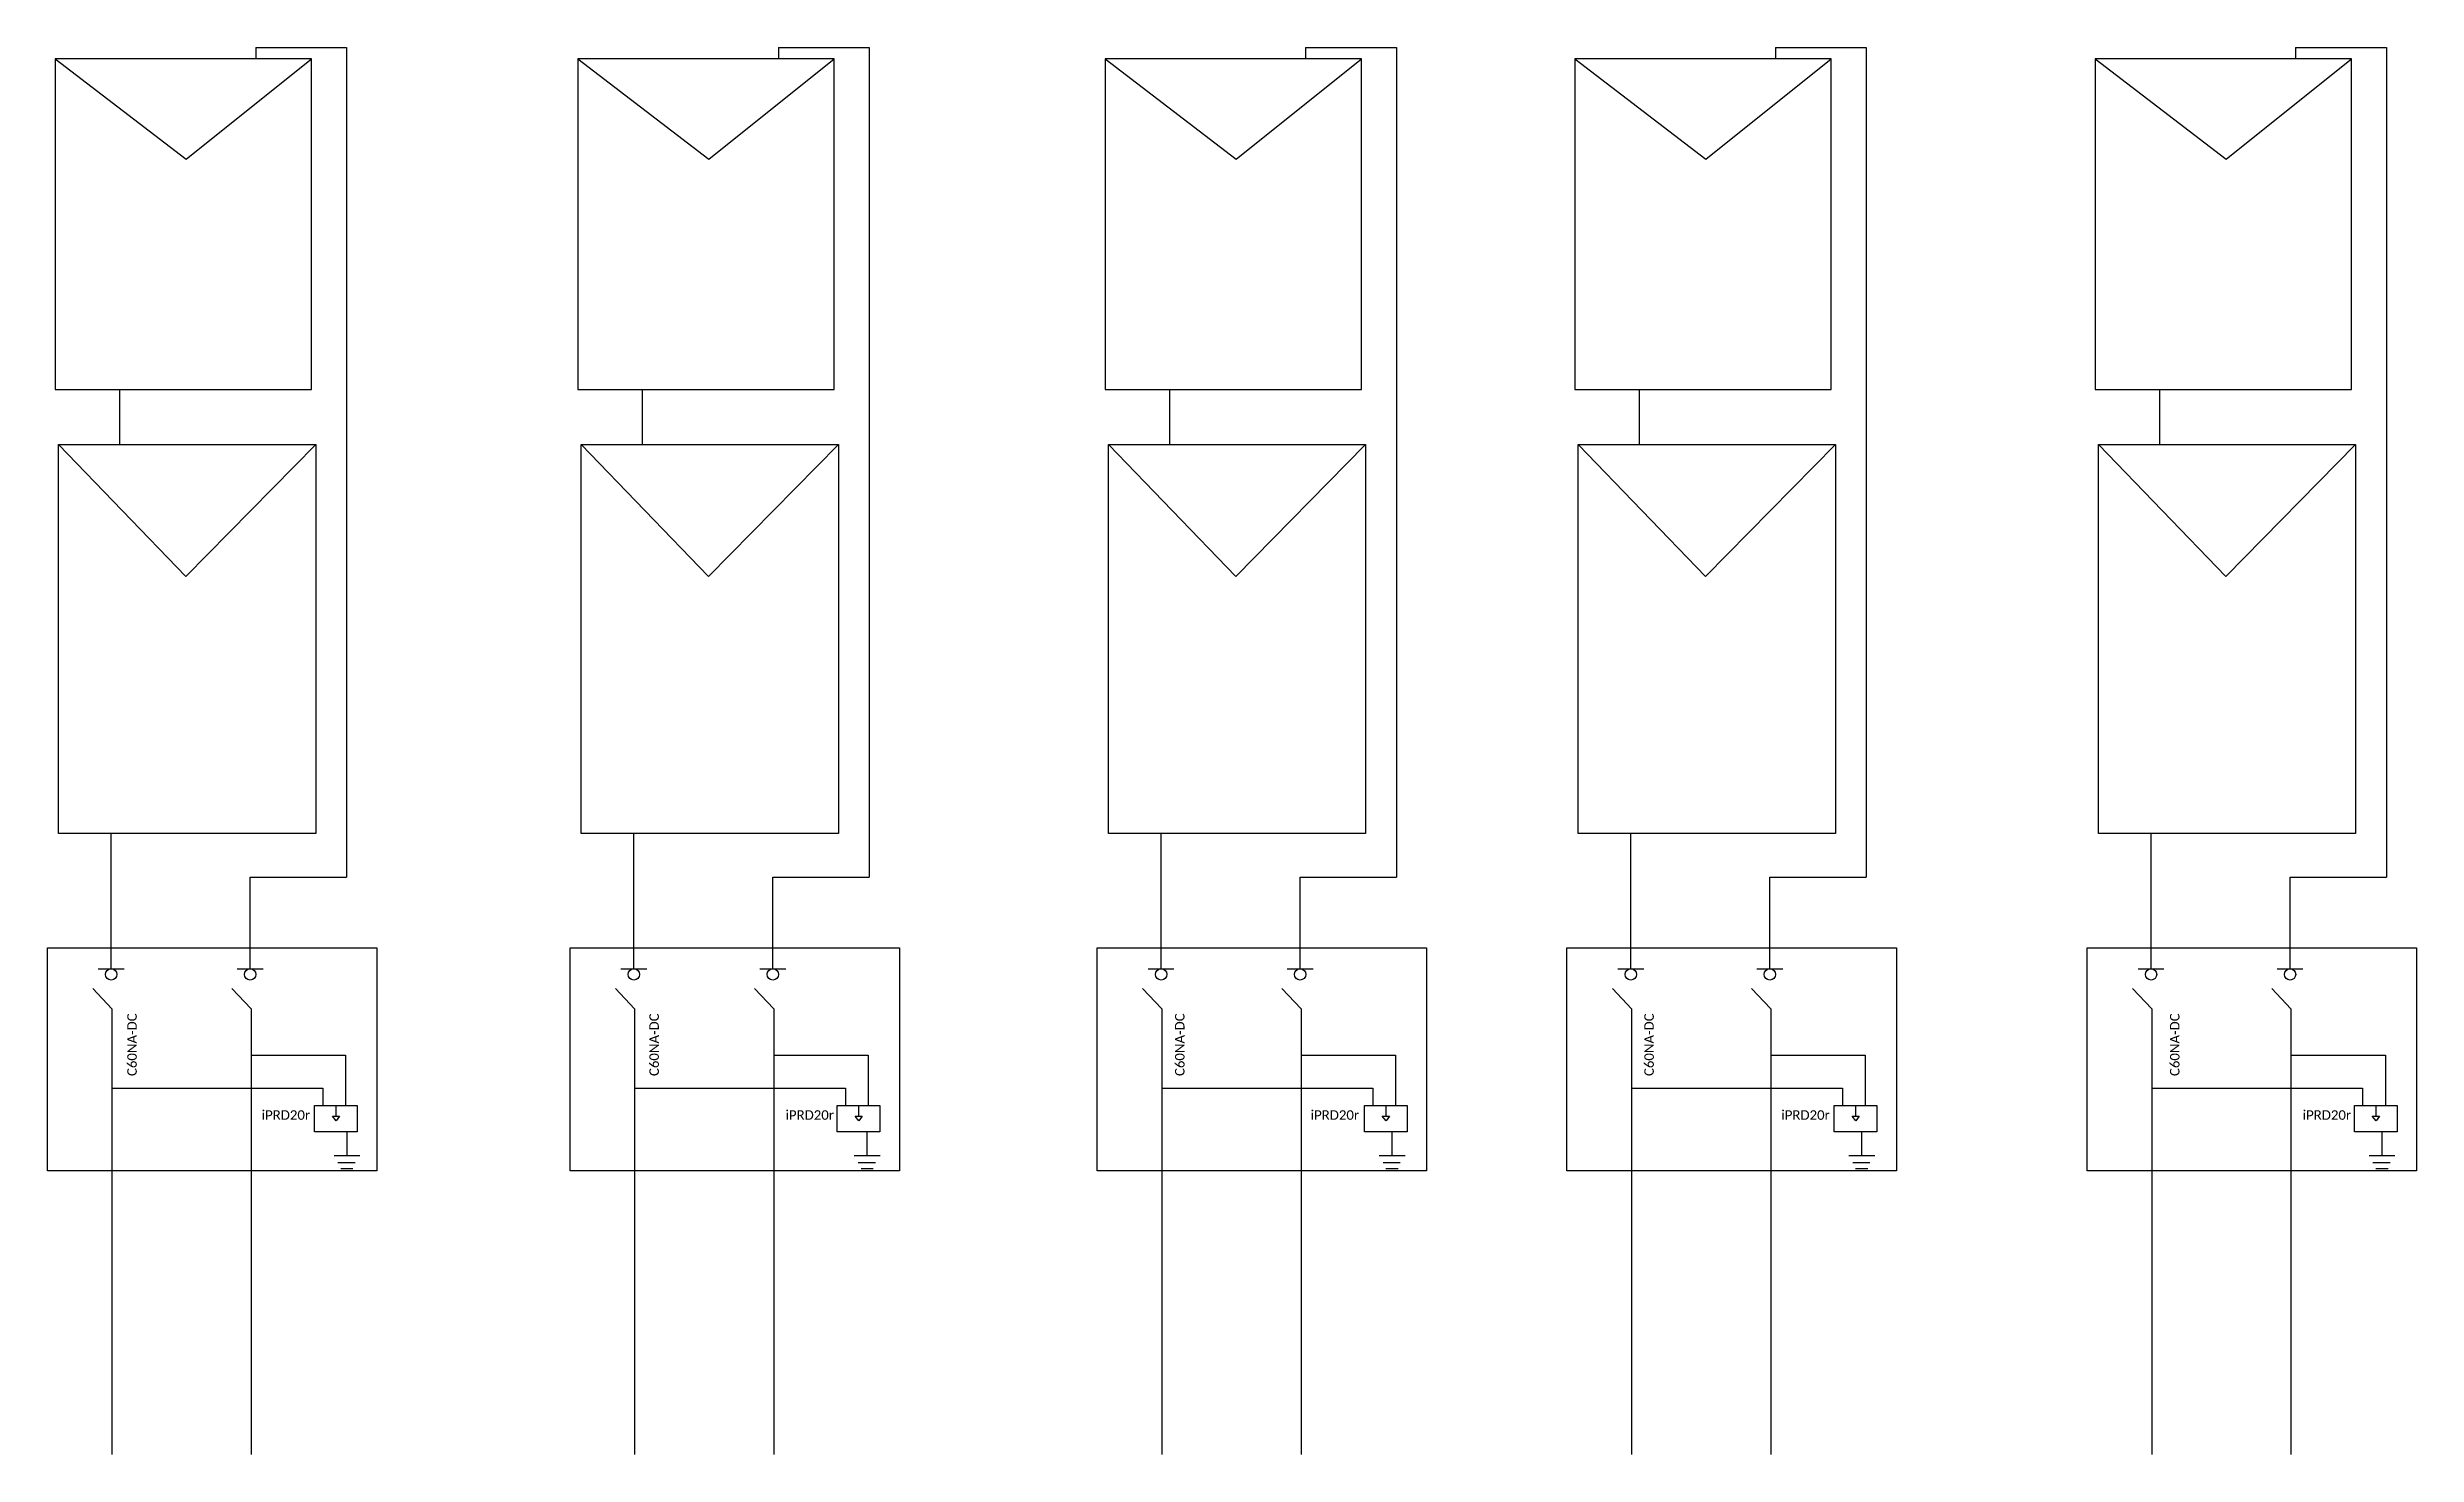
# Model space of a CAD drawing. Header units: inches. Extents: x 355 to 1848, y 183 to 399.
# Drawn here: x 856.5 to 902.2, y 349.49 to 376.63 of the extents above; entities that cross this region are included whole.
import ezdxf

# ---------------------------------------------------------------- set-up
doc = ezdxf.new("R2010")
doc.units = ezdxf.units.IN
doc.header["$MEASUREMENT"] = 0
doc.styles.get("Standard").update_dxf_attribs({"font": 'arial.ttf'})

msp = doc.modelspace()

# ---------------------------------------------------------------- texts
at = {"char_height": 0.2, "attachment_point": 1, "rotation": 90}
for insert in [(858.044, 356.794), (868.115, 356.794), (878.254, 356.794), (887.306, 356.794), (897.446, 356.794)]:
    msp.add_mtext_dynamic_manual_height_columns('{\\fCalibri|b0|i0|c0|p34;\\H0.91667x;\\C5;C60NA-DC}', width=1.31569, gutter_width=1, heights=[0], dxfattribs=dict(at, insert=insert))
at = {"char_height": 0.2, "attachment_point": 1}
for insert in [(860.637, 356.134), (870.742, 356.134), (880.871, 356.134), (889.95, 356.134), (900.006, 356.134)]:
    msp.add_mtext_dynamic_manual_height_columns('{\\fCalibri|b0|i0|c0|p34;\\H0.91667x;\\C3;iPRD20r}', width=0.98739, gutter_width=1, heights=[0], dxfattribs=dict(at, insert=insert))

# ---------------------------------------------------------------- linework, layer by layer
at = {"color": 242, "true_color": 0xcd2027}
for p, q in [((860.522, 376.63), (860.522, 376.407)), ((860.522, 376.63), (862.273, 376.63)), ((862.273, 376.63), (862.273, 360.627)), ((870.604, 376.63), (870.604, 376.407)), ((870.604, 376.63), (872.355, 376.63)), ((872.355, 376.63), (872.355, 360.627)), ((880.774, 376.63), (880.774, 376.407)), ((880.774, 376.63), (882.525, 376.63)), ((882.525, 376.63), (882.525, 360.627)), ((889.834, 376.63), (889.834, 376.407)), ((889.834, 376.63), (891.585, 376.63)), ((891.585, 376.63), (891.585, 360.627)), ((899.869, 376.63), (899.869, 376.407)), ((899.869, 376.63), (901.621, 376.63)), ((901.621, 376.63), (901.621, 360.627)), ((860.415, 358.864), (860.415, 360.627)), ((860.415, 360.627), (862.273, 360.627)), ((870.497, 358.864), (870.497, 360.627)), ((870.497, 360.627), (872.355, 360.627)), ((880.667, 358.864), (880.667, 360.627)), ((880.667, 360.627), (882.525, 360.627)), ((889.727, 358.864), (889.727, 360.627)), ((889.727, 360.627), (891.585, 360.627)), ((899.762, 358.864), (899.762, 360.627)), ((899.762, 360.627), (901.621, 360.627)), ((860.062, 358.484), (860.433, 358.088)), ((870.144, 358.484), (870.515, 358.088)), ((880.314, 358.484), (880.685, 358.088)), ((889.374, 358.484), (889.745, 358.088)), ((899.41, 358.484), (899.78, 358.088))]:
    msp.add_line(p, q, dxfattribs=at)
for p, q in [((856.656, 376.407), (859.183, 374.474)), ((859.183, 374.474), (861.598, 376.407)), ((866.738, 376.407), (869.264, 374.474)), ((869.264, 374.474), (871.68, 376.407)), ((876.908, 376.407), (879.435, 374.474)), ((879.435, 374.474), (881.85, 376.407)), ((885.968, 376.407), (888.495, 374.474)), ((888.495, 374.474), (890.91, 376.407)), ((896.003, 376.407), (898.53, 374.474)), ((898.53, 374.474), (900.945, 376.407)), ((856.72, 368.974), (859.175, 366.424)), ((859.175, 366.424), (861.679, 368.974)), ((866.802, 368.974), (869.257, 366.424)), ((869.257, 366.424), (871.761, 368.974)), ((876.972, 368.974), (879.427, 366.424)), ((879.427, 366.424), (881.931, 368.974)), ((886.033, 368.974), (888.487, 366.424)), ((888.487, 366.424), (890.991, 368.974)), ((896.068, 368.974), (898.522, 366.424)), ((898.522, 366.424), (901.026, 368.974)), ((857.485, 358.864), (857.734, 358.864)), ((857.734, 358.864), (857.982, 358.864)), ((860.166, 358.864), (860.415, 358.864)), ((860.415, 358.864), (860.664, 358.864)), ((867.567, 358.864), (867.815, 358.864)), ((867.815, 358.864), (868.064, 358.864)), ((870.248, 358.864), (870.497, 358.864)), ((870.497, 358.864), (870.746, 358.864)), ((877.737, 358.864), (877.986, 358.864)), ((877.986, 358.864), (878.234, 358.864)), ((880.418, 358.864), (880.667, 358.864)), ((880.667, 358.864), (880.916, 358.864)), ((886.797, 358.864), (887.046, 358.864)), ((887.046, 358.864), (887.295, 358.864)), ((889.478, 358.864), (889.727, 358.864)), ((889.727, 358.864), (889.976, 358.864)), ((896.832, 358.864), (897.081, 358.864)), ((897.081, 358.864), (897.33, 358.864)), ((899.514, 358.864), (899.762, 358.864)), ((899.762, 358.864), (900.011, 358.864)), ((862.002, 356.023), (862.138, 356.023)), ((862.073, 355.93), (862.002, 356.023)), ((862.067, 356.225), (862.067, 356.023)), ((862.138, 356.023), (862.073, 355.93)), ((872.083, 356.023), (872.22, 356.023)), ((872.154, 355.93), (872.083, 356.023)), ((872.149, 356.225), (872.149, 356.023)), ((872.22, 356.023), (872.154, 355.93)), ((882.253, 356.023), (882.39, 356.023)), ((882.325, 355.93), (882.253, 356.023)), ((882.319, 356.225), (882.319, 356.023)), ((882.39, 356.023), (882.325, 355.93)), ((891.314, 356.023), (891.45, 356.023)), ((891.385, 355.93), (891.314, 356.023)), ((891.379, 356.225), (891.379, 356.023)), ((891.45, 356.023), (891.385, 355.93)), ((901.349, 356.023), (901.486, 356.023)), ((901.42, 355.93), (901.349, 356.023)), ((901.414, 356.225), (901.414, 356.023)), ((901.486, 356.023), (901.42, 355.93)), ((862.283, 355.259), (862.283, 355.717)), ((872.318, 355.259), (872.318, 355.717)), ((882.441, 355.259), (882.441, 355.717)), ((891.502, 355.259), (891.502, 355.717)), ((901.537, 355.259), (901.537, 355.717)), ((862.033, 355.259), (862.283, 355.259)), ((862.107, 355.129), (862.44, 355.129)), ((862.283, 355.259), (862.532, 355.259)), ((872.068, 355.259), (872.318, 355.259)), ((872.142, 355.129), (872.474, 355.129)), ((872.318, 355.259), (872.567, 355.259)), ((882.192, 355.259), (882.441, 355.259)), ((882.266, 355.129), (882.598, 355.129)), ((882.441, 355.259), (882.691, 355.259)), ((891.252, 355.259), (891.502, 355.259)), ((891.326, 355.129), (891.659, 355.129)), ((891.502, 355.259), (891.751, 355.259)), ((901.287, 355.259), (901.537, 355.259)), ((901.361, 355.129), (901.694, 355.129)), ((901.537, 355.259), (901.786, 355.259)), ((862.164, 355.012), (862.398, 355.012)), ((872.199, 355.012), (872.433, 355.012)), ((882.323, 355.012), (882.556, 355.012)), ((891.383, 355.012), (891.617, 355.012)), ((901.418, 355.012), (901.652, 355.012))]:
    msp.add_line(p, q)
at = {"color": 5}
for p, q in [((857.9, 368.974), (857.9, 370.034)), ((867.982, 368.974), (867.982, 370.034)), ((878.152, 368.974), (878.152, 370.034)), ((887.212, 368.974), (887.212, 370.034)), ((897.247, 368.974), (897.247, 370.034)), ((857.378, 358.484), (857.749, 358.088)), ((867.46, 358.484), (867.831, 358.088)), ((877.63, 358.484), (878.001, 358.088)), ((886.69, 358.484), (887.061, 358.088)), ((896.726, 358.484), (897.096, 358.088)), ((857.749, 356.562), (861.815, 356.562)), ((861.815, 356.562), (861.815, 356.225)), ((867.831, 356.562), (871.897, 356.562)), ((871.897, 356.562), (871.897, 356.225)), ((878.001, 356.562), (882.067, 356.562)), ((882.067, 356.562), (882.067, 356.225)), ((887.061, 356.562), (891.127, 356.562)), ((891.127, 356.562), (891.127, 356.225)), ((897.096, 356.562), (901.162, 356.562)), ((901.162, 356.562), (901.162, 356.225))]:
    msp.add_line(p, q, dxfattribs=at)
at = {"color": 177, "true_color": 0x293189}
for p, q in [((857.734, 358.864), (857.734, 361.471)), ((867.815, 358.864), (867.815, 361.471)), ((877.986, 358.864), (877.986, 361.471)), ((887.046, 358.864), (887.046, 361.471)), ((897.081, 358.864), (897.081, 361.471)), ((857.749, 358.088), (857.749, 349.494)), ((867.831, 358.088), (867.831, 349.494)), ((878.001, 358.088), (878.001, 349.494)), ((887.061, 358.088), (887.061, 349.494)), ((897.096, 358.088), (897.096, 349.494))]:
    msp.add_line(p, q, dxfattribs=at)
at = {"color": 244, "true_color": 0x991b1e}
for p, q in [((860.433, 358.088), (860.433, 349.494)), ((870.515, 358.088), (870.515, 349.494)), ((880.685, 358.088), (880.685, 349.494)), ((889.745, 358.088), (889.745, 349.494)), ((899.78, 358.088), (899.78, 349.494))]:
    msp.add_line(p, q, dxfattribs=at)
at = {"color": 1}
for p, q in [((860.433, 357.195), (862.255, 357.195)), ((862.255, 357.195), (862.255, 356.225)), ((870.515, 357.195), (872.336, 357.195)), ((872.336, 357.195), (872.336, 356.225)), ((880.685, 357.195), (882.506, 357.195)), ((882.506, 357.195), (882.506, 356.225)), ((889.745, 357.195), (891.567, 357.195)), ((891.567, 357.195), (891.567, 356.225)), ((899.78, 357.195), (901.602, 357.195)), ((901.602, 357.195), (901.602, 356.225))]:
    msp.add_line(p, q, dxfattribs=at)
for points in [[(856.656, 370.034), (861.598, 370.034), (861.598, 376.407), (856.656, 376.407)], [(866.738, 370.034), (871.68, 370.034), (871.68, 376.407), (866.738, 376.407)], [(876.908, 370.034), (881.85, 370.034), (881.85, 376.407), (876.908, 376.407)], [(885.968, 370.034), (890.91, 370.034), (890.91, 376.407), (885.968, 376.407)], [(896.003, 370.034), (900.945, 370.034), (900.945, 376.407), (896.003, 376.407)], [(856.72, 368.974), (861.679, 368.974), (861.679, 361.471), (856.72, 361.471)], [(866.802, 368.974), (871.761, 368.974), (871.761, 361.471), (866.802, 361.471)], [(876.972, 368.974), (881.931, 368.974), (881.931, 361.471), (876.972, 361.471)], [(886.033, 368.974), (890.991, 368.974), (890.991, 361.471), (886.033, 361.471)], [(896.068, 368.974), (901.026, 368.974), (901.026, 361.471), (896.068, 361.471)], [(856.503, 359.267), (862.856, 359.267), (862.856, 354.969), (856.503, 354.969)], [(866.585, 359.267), (872.938, 359.267), (872.938, 354.969), (866.585, 354.969)], [(876.755, 359.267), (883.108, 359.267), (883.108, 354.969), (876.755, 354.969)], [(885.815, 359.267), (892.168, 359.267), (892.168, 354.969), (885.815, 354.969)], [(895.85, 359.267), (902.203, 359.267), (902.203, 354.969), (895.85, 354.969)], [(861.657, 356.225), (862.477, 356.225), (862.477, 355.717), (861.657, 355.717)], [(871.739, 356.225), (872.559, 356.225), (872.559, 355.717), (871.739, 355.717)], [(881.909, 356.225), (882.729, 356.225), (882.729, 355.717), (881.909, 355.717)], [(890.969, 356.225), (891.79, 356.225), (891.79, 355.717), (890.969, 355.717)], [(901.004, 356.225), (901.825, 356.225), (901.825, 355.717), (901.004, 355.717)]]:
    msp.add_lwpolyline(points, close=True)
for centre in [(857.734, 358.754), (860.415, 358.754), (867.815, 358.754), (870.497, 358.754), (877.986, 358.754), (880.667, 358.754), (887.046, 358.754), (889.727, 358.754), (897.081, 358.754), (899.762, 358.754)]:
    msp.add_circle(centre, 0.11)

msp.set_redraw_order([(e.dxf.handle, doc.entitydb.next_handle()) for e in msp.query("TEXT MTEXT ATTDEF DIMENSION ARC_DIMENSION")])  # texts and dimensions are drawn at this point

doc.saveas('drawing.dxf')
